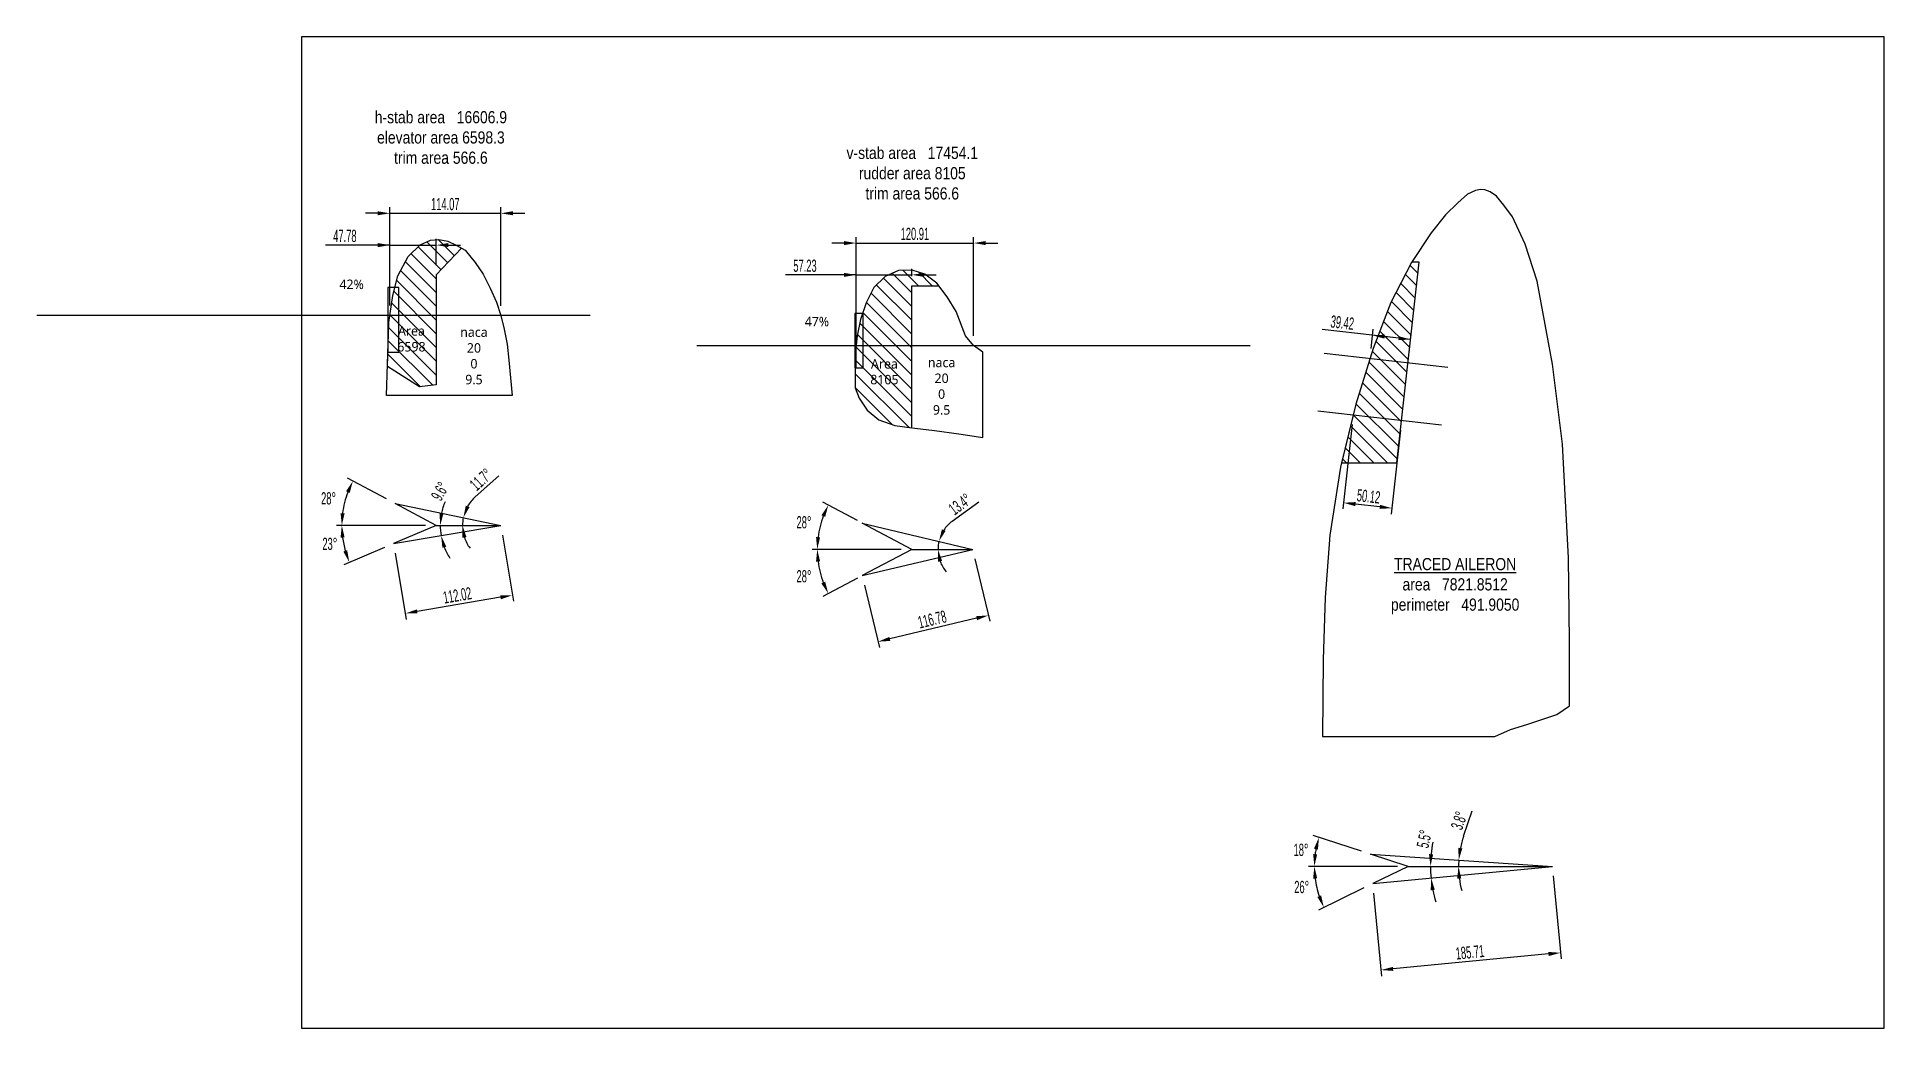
# Model space of a CAD drawing. Header units: centimetres. Extents: x -5325 to 32224, y -11540 to 14619.
# Drawn here: x 4065 to 5966, y 3540 to 4559 of the extents above; entities that cross this region are included whole.
import ezdxf
from ezdxf.lldxf.tags import DXFTag

# ---------------------------------------------------------------- set-up
doc = ezdxf.new("R2010")
doc.units = ezdxf.units.CM
doc.header["$PDMODE"] = 3
doc.header["$PDSIZE"] = -5
doc.layers.get('0').update_dxf_attribs({"color": 10})
doc.styles.add('SEACAD_arial_ttf', font='ARIALN.TTF')
doc.styles.get("Standard").update_dxf_attribs({"font": 'ARIALN.TTF', "width": 0.67})
tags = doc.linetypes.add('CENTER2', pattern=[28.575, 19.05, -3.175, 3.175, -3.175]).pattern_tags.tags
tags[10:11] = [DXFTag(74, 4), DXFTag(75, 0), DXFTag(340, '0'), DXFTag(46, 0.0), DXFTag(50, 0.0), DXFTag(44, 0.0), DXFTag(45, 0.0)]
tags[8:9] = [DXFTag(74, 4), DXFTag(75, 0), DXFTag(340, '0'), DXFTag(46, 0.0), DXFTag(50, 0.0), DXFTag(44, 0.0), DXFTag(45, 0.0)]
tags[6:7] = [DXFTag(74, 4), DXFTag(75, 0), DXFTag(340, '0'), DXFTag(46, 0.0), DXFTag(50, 0.0), DXFTag(44, 0.0), DXFTag(45, 0.0)]
tags[4:5] = [DXFTag(74, 4), DXFTag(75, 0), DXFTag(340, '0'), DXFTag(46, 0.0), DXFTag(50, 0.0), DXFTag(44, 0.0), DXFTag(45, 0.0)]
doc.dimstyles.new('ISO-25', dxfattribs={"dimscale": 5, "dimtxt": 2.5, "dimasz": 2.5, "dimexe": 1.25, "dimexo": 2, "dimtad": 1, "dimdsep": 46, "dimtxsty": 'Standard', "dimcen": 2.5, "dimadec": 0, "dimazin": 0, "dimtfac": 1, "dimtmove": 0, "dimatfit": 3, "dimfxl": 1, "dimarcsym": 0})

msp = doc.modelspace()

# ---------------------------------------------------------------- texts
at = {"color": 7, "char_height": 12.5, "attachment_point": 5, "style": 'SEACAD_arial_ttf'}
for s, insert, width in [('{h-stab area   16606.9\\Pelevator area 6598.3\\Ptrim area 566.6}', (4480.866, 4456.034), 419.94161), ('{\\Pv-stab area   17454.1\\Prudder area 8105\\Ptrim area 566.6}', (4965.907, 4429.723), 388.73084), ('{\\LTRACED AILERON\\P}area   7821.8512\\Pperimeter   491.9050', (5524.479, 3994.582), 213.51501)]:
    msp.add_mtext(s, dxfattribs=dict(at, insert=insert, width=width))
at = {"color": 5, "char_height": 7.5, "width": 58.20539, "attachment_point": 2, "style": 'SEACAD_arial_ttf'}
for s, insert in [('{\\fSegoe UI|b0|i0|c0|p0;\\H1.3x;{\\C256;42%}}', (4389.024, 4309.93)), ('{\\fSegoe UI|b0|i0|c0|p0;\\H1.3x;{\\C256;Area\\P6598}}', (4450.591, 4261.986)), ('{\\fSegoe UI|b0|i0|c0|p0;\\H1.3x;{\\C256;naca\\P20\\P0\\P9.5}}', (4514.885, 4260.784)), ('{\\fSegoe UI|b0|i0|c0|p0;\\H1.3x;{\\C256;47%}}', (4867.756, 4271.603)), ('{\\fSegoe UI|b0|i0|c0|p0;\\H1.3x;{\\C256;Area\\P8105}}', (4937.249, 4228.19)), ('{\\fSegoe UI|b0|i0|c0|p0;\\H1.3x;{\\C256;naca\\P20\\P0\\P9.5}}', (4996.092, 4229.548))]:
    msp.add_mtext(s, dxfattribs=dict(at, insert=insert))
at = {"color": 1, "char_height": 12.5, "attachment_point": 5}
for s, insert in [('28°', (4365.263, 4084.854)), ('28°', (4854.489, 4060.243)), ('23°', (4366.613, 4038.04)), ('28°', (4854.489, 4004.726)), ('18°', (5365.899, 3723.357)), ('26°', (5366.608, 3685.079))]:
    msp.add_mtext(s, dxfattribs=dict(at, insert=insert))

# ---------------------------------------------------------------- blocks, each defined once
blk = doc.blocks.new('*D548')
at = {"color": 0, "lineweight": -2}
for p, q in [((5625.5, 3696.5), (5633.6, 3611.3)), ((5440.6, 3678.7), (5448.8, 3593.5)), ((5620.6, 3616.3), (5460.6, 3600.9))]:
    blk.add_line(p, q, dxfattribs=at)
at = {"color": 0}
for points in [[(5620.8, 3614.2), (5620.4, 3618.4), (5633, 3617.5)], [(5460.4, 3603), (5460.8, 3598.9), (5448.2, 3599.8)]]:
    blk.add_solid(points, dxfattribs=at)
at = {"layer": 'Defpoints', "color": 0}
for p in [(5624.5, 3706.4), (5439.6, 3688.6), (5448.2, 3599.8)]:
    blk.add_point(p, dxfattribs=at)
at = {"color": 0, "insert": (5539.7, 3618), "char_height": 12.5, "attachment_point": 5, "rotation": 5.4894}
blk.add_mtext('185.71', dxfattribs=at)
blk = doc.blocks.new('*D549')
at = {"color": 0, "lineweight": -2}
for start, end in [(168.5719, 174.2859), (180, 185.4894), (191.2034, 196.9175)]:
    blk.add_arc((5624.5, 3706.4), 125.4, start, end, dxfattribs=at)
at = {"color": 0}
for points in [[(5497.6, 3719), (5501.8, 3718.8), (5499.1, 3706.4)], [(5503.6, 3682.4), (5499.4, 3681.8), (5499.7, 3694.4)]]:
    blk.add_solid(points, dxfattribs=at)
at = {"layer": 'Defpoints', "color": 0}
for p in [(5476.1, 3706.4), (5624.5, 3706.4), (5624.5, 3706.4), (5439.6, 3688.6), (5499.4, 3698.4)]:
    blk.add_point(p, dxfattribs=at)
at = {"color": 0, "insert": (5492.7, 3734.6), "char_height": 12.5, "attachment_point": 5, "rotation": 77.9242}
blk.add_mtext('5.5%%d', dxfattribs=at)
blk = doc.blocks.new('*D552')
at = {"color": 0, "lineweight": -2}
blk.add_line((5533, 3737.3), (5541.9, 3763.6), dxfattribs=at)
for start, end in [(161.3218, 168.745), (176.1682, 180), (187.4232, 194.8465)]:
    blk.add_arc((5624.5, 3706.4), 96.5, start, end, dxfattribs=at)
at = {"color": 0}
for points in [[(5527.7, 3725.5), (5531.9, 3725), (5528.2, 3712.9)], [(5530.8, 3694.1), (5526.7, 3693.8), (5527.9, 3706.4)]]:
    blk.add_solid(points, dxfattribs=at)
at = {"layer": 'Defpoints', "color": 0}
for p in [(5437.5, 3718.9), (5476.1, 3706.4), (5528, 3708.6), (5624.5, 3706.4), (5624.5, 3706.4)]:
    blk.add_point(p, dxfattribs=at)
at = {"color": 0, "insert": (5528.6, 3753.5), "char_height": 12.5, "attachment_point": 5, "rotation": 71.3218}
blk.add_mtext('3.8%%d', dxfattribs=at)
blk = doc.blocks.new('*D556')
at = {"color": 0, "lineweight": -2}
for p, q in [((5030.4, 4022.8), (5045.7, 3958.5)), ((4916.8, 3995.7), (4932.1, 3931.4)), ((5032.1, 3961.6), (4942.8, 3940.4))]:
    blk.add_line(p, q, dxfattribs=at)
at = {"color": 0}
for points in [[(5032.6, 3959.6), (5031.6, 3963.7), (5044.3, 3964.5)], [(4942.3, 3942.4), (4943.3, 3938.3), (4930.7, 3937.5)]]:
    blk.add_solid(points, dxfattribs=at)
at = {"layer": 'Defpoints', "color": 0}
for p in [(5028.1, 4032.5), (4914.5, 4005.4), (4930.7, 3937.5)]:
    blk.add_point(p, dxfattribs=at)
at = {"color": 0, "insert": (4986.4, 3960.4), "char_height": 12.5, "attachment_point": 5, "rotation": 13.4002}
blk.add_mtext('116.78', dxfattribs=at)
blk = doc.blocks.new('*D557')
at = {"color": 0, "lineweight": -2}
blk.add_line((5006.9, 4061.3), (5034.4, 4081.5), dxfattribs=at)
for start, end in [(126.291, 146.4454), (166.5998, 180), (200.1544, 220.3087)]:
    blk.add_arc((5028.1, 4032.5), 35.7, start, end, dxfattribs=at)
at = {"color": 0}
for points in [[(4996.4, 4053.1), (5000.2, 4051.4), (4993.3, 4040.8)], [(4996.6, 4020.5), (4992.5, 4019.8), (4992.3, 4032.5)]]:
    blk.add_solid(points, dxfattribs=at)
at = {"layer": 'Defpoints', "color": 0}
for p in [(4914.5, 4059.5), (4965.4, 4032.5), (4992.5, 4035.3), (5028.1, 4032.5), (5028.1, 4032.5)]:
    blk.add_point(p, dxfattribs=at)
at = {"color": 0, "insert": (5015.1, 4078.9), "char_height": 12.5, "attachment_point": 5, "rotation": 36.291}
blk.add_mtext('13.4%%d', dxfattribs=at)
blk = doc.blocks.new('*D560')
at = {"color": 0, "lineweight": -2}
for p, q in [((4544.1, 4047.2), (4555.7, 3979.1)), ((4433.7, 4028.5), (4445.2, 3960.4)), ((4542.3, 3983.2), (4456.5, 3968.6))]:
    blk.add_line(p, q, dxfattribs=at)
at = {"color": 0}
for points in [[(4542.6, 3981.1), (4541.9, 3985.2), (4554.6, 3985.3)], [(4456.1, 3970.7), (4456.8, 3966.6), (4444.2, 3966.5)]]:
    blk.add_solid(points, dxfattribs=at)
at = {"layer": 'Defpoints', "color": 0}
for p in [(4542.4, 4057.1), (4432, 4038.4), (4444.2, 3966.5)]:
    blk.add_point(p, dxfattribs=at)
at = {"color": 0, "insert": (4497.8, 3985.1), "char_height": 12.5, "attachment_point": 5, "rotation": 9.6321}
blk.add_mtext('112.02', dxfattribs=at)
blk = doc.blocks.new('*D561')
at = {"color": 0, "lineweight": -2}
for start, end in [(156.9377, 168.4689), (180, 189.6321), (201.1632, 212.6944)]:
    blk.add_arc((4542.4, 4057.1), 62.2, start, end, dxfattribs=at)
at = {"color": 0}
for points in [[(4479.4, 4069.7), (4483.5, 4069.3), (4480.2, 4057.1)], [(4486.4, 4035.2), (4482.4, 4034.1), (4481.1, 4046.7)]]:
    blk.add_solid(points, dxfattribs=at)
at = {"layer": 'Defpoints', "color": 0}
for p in [(4476.1, 4057.1), (4480.6, 4050.1), (4542.4, 4057.1), (4542.4, 4057.1), (4432, 4038.4)]:
    blk.add_point(p, dxfattribs=at)
at = {"color": 0, "insert": (4480, 4092.2), "char_height": 12.5, "attachment_point": 5, "rotation": 60.6176}
blk.add_mtext('9.6%%d', dxfattribs=at)
blk = doc.blocks.new('*D562')
at = {"color": 0, "lineweight": -2}
blk.add_line((4516.3, 4086.4), (4540.6, 4108.1), dxfattribs=at)
for start, end in [(131.6785, 149.9836), (168.2887, 180), (198.3051, 216.6101)]:
    blk.add_arc((4542.4, 4057.1), 39.3, start, end, dxfattribs=at)
at = {"color": 0}
for points in [[(4506.5, 4077.5), (4510.4, 4076), (4504, 4065.1)], [(4507.2, 4045.1), (4503.1, 4044.4), (4503.1, 4057.1)]]:
    blk.add_solid(points, dxfattribs=at)
at = {"layer": 'Defpoints', "color": 0}
for p in [(4433.8, 4079.6), (4476.1, 4057.1), (4503.2, 4059.8), (4542.4, 4057.1), (4542.4, 4057.1)]:
    blk.add_point(p, dxfattribs=at)
at = {"color": 0, "insert": (4522.2, 4104.3), "char_height": 12.5, "attachment_point": 5, "rotation": 41.6785}
blk.add_mtext('11.7%%d', dxfattribs=at)
blk = doc.blocks.new('*D563')
at = {"color": 0, "lineweight": -2}
for p, q in [((4908.1, 4252.6), (4908.1, 4353.7)), ((5029, 4252.2), (5029, 4353.7)), ((4895.6, 4347.5), (4883.1, 4347.5)), ((4908.1, 4347.5), (5029, 4347.5)), ((5041.5, 4347.5), (5054, 4347.5))]:
    blk.add_line(p, q, dxfattribs=at)
at = {"color": 0}
for points in [[(4895.6, 4345.4), (4895.6, 4349.6), (4908.1, 4347.5)], [(5041.5, 4349.6), (5041.5, 4345.4), (5029, 4347.5)]]:
    blk.add_solid(points, dxfattribs=at)
at = {"layer": 'Defpoints', "color": 0}
for p in [(5029, 4347.5), (4908.1, 4242.6), (5029, 4242.2)]:
    blk.add_point(p, dxfattribs=at)
at = {"color": 0, "insert": (4968.6, 4356.9), "char_height": 12.5, "attachment_point": 5}
blk.add_mtext('120.91', dxfattribs=at)
blk = doc.blocks.new('*D564')
at = {"color": 0, "lineweight": -2}
for p, q in [((4908.1, 4314.8), (4835.6, 4314.8)), ((4895.6, 4314.8), (4883.1, 4314.8)), ((4908.1, 4219.8), (4908.1, 4321)), ((4908.1, 4314.8), (4965.4, 4314.8)), ((4965.4, 4313.5), (4965.4, 4321)), ((4977.9, 4314.8), (4990.4, 4314.8))]:
    blk.add_line(p, q, dxfattribs=at)
at = {"color": 0}
for points in [[(4895.6, 4312.7), (4895.6, 4316.8), (4908.1, 4314.8)], [(4977.9, 4316.8), (4977.9, 4312.7), (4965.4, 4314.8)]]:
    blk.add_solid(points, dxfattribs=at)
at = {"layer": 'Defpoints', "color": 0}
for p in [(4965.4, 4314.8), (4965.4, 4303.5), (4908.1, 4209.8)]:
    blk.add_point(p, dxfattribs=at)
at = {"color": 0, "insert": (4855.5, 4324.1), "char_height": 12.5, "attachment_point": 5}
blk.add_mtext('57.23', dxfattribs=at)
blk = doc.blocks.new('*D565')
at = {"color": 0, "lineweight": -2}
for p, q in [((4415.9, 4378.1), (4403.4, 4378.1)), ((4428.4, 4283.2), (4428.4, 4384.4)), ((4428.4, 4378.1), (4542.4, 4378.1)), ((4542.4, 4282.9), (4542.4, 4384.4)), ((4554.9, 4378.1), (4567.4, 4378.1))]:
    blk.add_line(p, q, dxfattribs=at)
at = {"color": 0}
for points in [[(4415.9, 4376.1), (4415.9, 4380.2), (4428.4, 4378.1)], [(4554.9, 4380.2), (4554.9, 4376.1), (4542.4, 4378.1)]]:
    blk.add_solid(points, dxfattribs=at)
at = {"layer": 'Defpoints', "color": 0}
for p in [(4542.4, 4378.1), (4428.4, 4273.2), (4542.4, 4272.9)]:
    blk.add_point(p, dxfattribs=at)
at = {"color": 0, "insert": (4485.4, 4387.5), "char_height": 12.5, "attachment_point": 5}
blk.add_mtext('114.07', dxfattribs=at)
blk = doc.blocks.new('*D566')
at = {"color": 0, "lineweight": -2}
for p, q in [((4428.4, 4345.4), (4362.2, 4345.4)), ((4415.9, 4345.4), (4403.4, 4345.4)), ((4428.4, 4283.2), (4428.4, 4351.7)), ((4428.4, 4345.4), (4476.1, 4345.4)), ((4476.1, 4324.8), (4476.1, 4351.7)), ((4488.6, 4345.4), (4501.1, 4345.4))]:
    blk.add_line(p, q, dxfattribs=at)
at = {"color": 0}
for points in [[(4415.9, 4343.3), (4415.9, 4347.5), (4428.4, 4345.4)], [(4488.6, 4347.5), (4488.6, 4343.3), (4476.1, 4345.4)]]:
    blk.add_solid(points, dxfattribs=at)
at = {"layer": 'Defpoints', "color": 0}
for p in [(4476.1, 4345.4), (4476.1, 4314.8), (4428.4, 4273.2)]:
    blk.add_point(p, dxfattribs=at)
at = {"color": 0, "insert": (4382.1, 4354.8), "char_height": 12.5, "attachment_point": 5}
blk.add_mtext('47.78', dxfattribs=at)
blk = doc.blocks.new('*D684')
at = {"color": 0, "lineweight": -2}
for p, q in [((5478.7, 4248.3), (5387.6, 4258.5)), ((5438, 4238.9), (5440.2, 4258.9)), ((5466.3, 4249.7), (5452, 4251.3)), ((5477.2, 4234.5), (5479.4, 4254.5))]:
    blk.add_line(p, q, dxfattribs=at)
at = {"color": 0}
for points in [[(5452.2, 4253.3), (5451.7, 4249.2), (5439.5, 4252.6)], [(5466.1, 4247.6), (5466.5, 4251.7), (5478.7, 4248.3)]]:
    blk.add_solid(points, dxfattribs=at)
at = {"layer": 'Defpoints', "color": 0}
for p in [(5439.5, 4252.6), (5436.9, 4229), (5476.1, 4224.6)]:
    blk.add_point(p, dxfattribs=at)
at = {"color": 0, "insert": (5408.4, 4265.6), "char_height": 12.5, "attachment_point": 5, "rotation": 353.6171}
blk.add_mtext('39.42', dxfattribs=at)
blk = doc.blocks.new('*D685')
at = {"color": 0, "lineweight": -2}
for p, q in [((5418.5, 4160.8), (5408.8, 4074.2)), ((5468.3, 4155.2), (5458.6, 4068.6)), ((5446.9, 4076.2), (5421.9, 4079))]:
    blk.add_line(p, q, dxfattribs=at)
at = {"color": 0}
for points in [[(5422.2, 4081.1), (5421.7, 4076.9), (5409.5, 4080.4)], [(5446.7, 4074.1), (5447.1, 4078.3), (5459.3, 4074.8)]]:
    blk.add_solid(points, dxfattribs=at)
at = {"layer": 'Defpoints', "color": 0}
for p in [(5419.6, 4170.7), (5469.4, 4165.1), (5409.5, 4080.4)]:
    blk.add_point(p, dxfattribs=at)
at = {"color": 0, "insert": (5435.4, 4086.9), "char_height": 12.5, "attachment_point": 5, "rotation": 353.6171}
blk.add_mtext('50.12', dxfattribs=at)

# ---------------------------------------------------------------- dimensions: what is measured, and where the dimension line sits
at = {"color": 5}
for base, p1, p2, picture, middle in [((4542.427, 4378.149), (4428.358, 4273.226), (4542.427, 4272.884), '*D565', (4485.392, 4378.149)), ((4476.14, 4345.432), (4428.358, 4273.226), (4476.14, 4314.779), '*D566', (4382.079, 4345.432)), ((5029.046, 4347.478), (4908.133, 4242.555), (5029.046, 4242.202), '*D563', (4968.59, 4347.478)), ((4965.365, 4314.761), (4908.133, 4209.838), (4965.365, 4303.527), '*D564', (4855.458, 4314.761))]:
    dim = msp.add_linear_dim(base=base, p1=p1, p2=p2, angle=180, dimstyle='ISO-25', dxfattribs=at)
    dim.commit()
    dim.dimension.update_dxf_attribs({"geometry": picture, "text_midpoint": middle, "dimtype": 160})
at = {"color": 7}
for p1, p2, distance, picture, middle in [((5476.059, 4224.576), (5436.887, 4228.958), -23.838, '*D684', (5408.405, 4265.564)), ((5469.41, 4165.135), (5419.601, 4170.707), 90.884, '*D685', (5435.444, 4086.917))]:
    dim = msp.add_aligned_dim(p1=p1, p2=p2, distance=distance, dimstyle='ISO-25', override={"dimlfac": 1}, dxfattribs=at)
    dim.commit()
    dim.dimension.update_dxf_attribs({"geometry": picture, "text_midpoint": middle})
at = {"color": 1}
for base, line1, line2, picture, middle in [((4480.602, 4050.138), ((4476.14, 4057.096), (4542.427, 4057.096)), ((4431.982, 4038.352), (4542.427, 4057.096)), '*D561', (4488.215, 4087.621)), ((5499.361, 3698.412), ((5476.059, 3706.415), (5624.496, 3706.415)), ((5439.635, 3688.65), (5624.496, 3706.415)), '*D549', (5501.88, 3732.648))]:
    dim = msp.add_angular_dim_2l(base=base, line1=line1, line2=line2, dimstyle='ISO-25', override={"dimadec": 1}, dxfattribs=at)
    dim.commit()
    dim.dimension.update_dxf_attribs({"geometry": picture, "text_midpoint": middle, "dimtype": 162})
for base, line1, line2, picture, middle in [((4503.225, 4059.771), ((4433.783, 4079.617), (4542.427, 4057.096)), ((4476.14, 4057.096), (4542.427, 4057.096)), '*D562', (4522.219, 4104.266)), ((4992.455, 4035.266), ((4914.465, 4059.549), (5028.066, 4032.485)), ((4965.365, 4032.485), (5028.066, 4032.485)), '*D557', (5015.135, 4078.936)), ((5527.972, 3708.567), ((5437.517, 3718.939), (5624.496, 3706.415)), ((5476.059, 3706.415), (5624.496, 3706.415)), '*D552', (5528.597, 3753.487))]:
    dim = msp.add_angular_dim_2l(base=base, line1=line1, line2=line2, dimstyle='ISO-25', override={"dimadec": 1}, dxfattribs=at)
    dim.commit()
    dim.dimension.update_dxf_attribs({"geometry": picture, "text_midpoint": middle})
for base, p1, p2, angle, picture, middle in [((4444.172, 3966.522), (4542.427, 4057.096), (4431.982, 4038.352), 189.632086, '*D560', (4499.395, 3975.894)), ((4930.653, 3937.473), (5028.066, 4032.485), (4914.465, 4005.421), 193.40022, '*D556', (4988.62, 3951.282)), ((5448.178, 3599.754), (5624.496, 3706.415), (5439.635, 3688.65), 185.489353, '*D548', (5540.609, 3608.636))]:
    dim = msp.add_linear_dim(base=base, p1=p1, p2=p2, angle=angle, dimstyle='ISO-25', dxfattribs=at)
    dim.commit()
    dim.dimension.update_dxf_attribs({"geometry": picture, "text_midpoint": middle, "dimtype": 161})

# ---------------------------------------------------------------- hatches: boundary and pattern name
h = msp.add_hatch()
h.set_pattern_fill('_USER', color=1, scale=10, angle=315, style=0, pattern_type=0)
h.set_pattern_definition([(315, (195.101, -419.225), (7.071068, 7.071068), [])])
h.paths.add_polyline_path([(5407.534, 4121.37), (5464.514, 4121.37), (5487.605, 4327.781), (5479.981, 4327.781), (5479.745, 4327.422), (5458.313, 4286.202), (5440.05, 4239.2), (5422.275, 4181.641)])
h.paths.add_polyline_path([(5534.214, 4389.013), (5565.987, 4389.013), (5565.987, 4370.263), (5534.214, 4370.263)], flags=9)
h = msp.add_hatch()
h.set_pattern_fill('_USER', color=1, scale=10, angle=315, style=0, pattern_type=0)
h.set_pattern_definition([(315, (-2048.16, -68.544), (7.071068, 7.071068), [])])
h.paths.add_polyline_path([(4476.14, 4273.226), (4428.358, 4273.226), (4427.288, 4265.857), (4425.858, 4220.374), (4459.031, 4199.644), (4476.14, 4201.679)])
h.paths.add_polyline_path([(4476.14, 4314.779), (4502.093, 4342.161), (4496.427, 4345.469), (4487.929, 4349.336), (4478.765, 4351.196), (4470.112, 4350.578), (4459.451, 4345.629), (4447.244, 4333.565), (4436.737, 4313.924), (4431.306, 4293.541), (4428.358, 4273.226), (4476.14, 4273.226)])
h = msp.add_hatch()
h.set_pattern_fill('_USER', color=1, scale=10, angle=315, style=0, pattern_type=0)
h.set_pattern_definition([(315, (-3483.052, -138.713), (7.071068, 7.071068), [])])
h.paths.add_polyline_path([(4965.365, 4303.527), (4993.143, 4303.527), (4991.093, 4306.187), (4978.715, 4315.663), (4965.854, 4319.518), (4951.869, 4319.357), (4937.883, 4313.093), (4926.47, 4301.691), (4918.511, 4286.15), (4912.684, 4268.969), (4909.128, 4252.139), (4907.138, 4232.97), (4907.138, 4214.603), (4907.281, 4198.558), (4911.263, 4187.861), (4919.506, 4175.65), (4931.586, 4165.71), (4948.073, 4159.747), (4965.365, 4157.623)])

# ---------------------------------------------------------------- linework, layer by layer
at = {"color": 3}
for p, q in [((4065.228, 4273.226), (4634.557, 4273.226)), ((4744.381, 4242.202), (5313.71, 4242.202))]:
    msp.add_line(p, q, dxfattribs=at)
at = {"color": 7, "linetype": 'CENTER2'}
msp.add_line((5389.787, 4234.227), (5517.094, 4219.985), dxfattribs=at)
at = {"color": 7}
for p, q in [((5383.137, 4174.786), (5510.445, 4160.545)), ((4476.14, 4057.096), (4542.427, 4057.096)), ((4965.365, 4032.485), (5028.066, 4032.485)), ((5476.059, 3706.415), (5624.496, 3706.415))]:
    msp.add_line(p, q, dxfattribs=at)
at = {"color": 1}
for p, q in [((4424.954, 4084.312), (4384.775, 4105.675)), ((4476.14, 4057.096), (4433.783, 4079.617)), ((4909.41, 4062.236), (4874.001, 4081.064)), ((4465.097, 4057.096), (4373.522, 4057.096)), ((4476.14, 4057.096), (4431.982, 4038.352)), ((4965.365, 4032.485), (4914.465, 4059.549)), ((4422.777, 4034.445), (4380.889, 4016.664)), ((4954.322, 4032.485), (4862.748, 4032.485)), ((4965.365, 4032.485), (4914.465, 4005.421)), ((4909.41, 4002.733), (4874.001, 3983.905)), ((5428.006, 3722.029), (5378.402, 3738.146)), ((5465.016, 3706.415), (5373.442, 3706.415)), ((5476.059, 3706.415), (5437.517, 3718.939)), ((5476.059, 3706.415), (5439.635, 3688.65)), ((5430.647, 3684.266), (5383.768, 3661.402))]:
    msp.add_line(p, q, dxfattribs=at)
at = {"color": 253}
for p, q in [((4433.783, 4079.617), (4542.427, 4057.096)), ((4431.982, 4038.352), (4542.427, 4057.096)), ((4914.465, 4059.549), (5028.066, 4032.485)), ((4914.465, 4005.421), (5028.066, 4032.485)), ((5437.517, 3718.939), (5624.496, 3706.415)), ((5439.635, 3688.65), (5624.496, 3706.415))]:
    msp.add_line(p, q, dxfattribs=at)
at = {"color": 1}
for points in [[(4337.44, 3540.114), (5965.815, 3540.114), (5965.815, 4559.485), (4337.44, 4559.485)], [(4502.093, 4342.161), (4476.14, 4314.779), (4476.14, 4201.679), (4459.031, 4199.644), (4425.863, 4220.533), (4427.288, 4265.857), (4431.306, 4293.541), (4436.737, 4313.924), (4447.244, 4333.565), (4459.451, 4345.629), (4470.112, 4350.578), (4478.765, 4351.196), (4487.929, 4349.336), (4496.427, 4345.469)], [(4965.365, 4157.623), (4965.365, 4303.527), (4993.143, 4303.527), (4991.093, 4306.187), (4978.715, 4315.663), (4965.854, 4319.518), (4951.869, 4319.357), (4937.883, 4313.093), (4926.47, 4301.691), (4918.511, 4286.15), (4912.684, 4268.969), (4909.128, 4252.139), (4907.138, 4232.97), (4907.138, 4214.603), (4907.281, 4198.558), (4911.263, 4187.861), (4919.506, 4175.65), (4931.586, 4165.71), (4948.073, 4159.747)], [(5407.534, 4121.37), (5464.514, 4121.37), (5487.605, 4327.781), (5479.981, 4327.781), (5479.745, 4327.422), (5458.313, 4286.202), (5440.05, 4239.2), (5422.275, 4181.641)]]:
    msp.add_lwpolyline(points, close=True, dxfattribs=at)
at = {"color": 253}
for points in [[(5642.013, 3871.56), (5642.161, 3938.306), (5641.266, 4023.708), (5634.97, 4140.764), (5624.795, 4222.974), (5608.861, 4308.282), (5596.557, 4346.49), (5583.469, 4374.601), (5574.657, 4386.628), (5566.927, 4395.824), (5560.663, 4400.343), (5554.91, 4402.384), (5550.714, 4402.748), (5545.543, 4401.728), (5537.167, 4397.719), (5527.297, 4388.895), (5514.551, 4376.504), (5499.872, 4358.01), (5479.745, 4327.422), (5458.313, 4286.202), (5440.05, 4239.2), (5422.275, 4181.641), (5406.504, 4117.161), (5395.458, 4047.142), (5390.721, 3983.03), (5388.617, 3919.329), (5387.943, 3840.052), (5565.487, 3840.134), (5581.541, 3847.036), (5598.355, 3852.471), (5629.268, 3862.66)], [(4554.365, 4190.733), (4424.926, 4190.733), (4424.926, 4190.733), (4427.288, 4265.857), (4431.306, 4293.541), (4436.737, 4313.924), (4447.244, 4333.565), (4459.451, 4345.629), (4470.112, 4350.578), (4478.765, 4351.196), (4487.929, 4349.336), (4496.427, 4345.469), (4505.698, 4340.056), (4516.149, 4327.63), (4524.325, 4315.356), (4531.526, 4301.134), (4538.144, 4286.716), (4542.427, 4272.884), (4545.937, 4258.968), (4548.898, 4243.343), (4550.731, 4227.135), (4554.365, 4190.733)]]:
    msp.add_lwpolyline(points, close=True, dxfattribs=at)
at = {"color": 0}
msp.add_lwpolyline([(5038.613, 4235.402), (5038.613, 4235.402), (5029.046, 4242.202), (5020.518, 4252.198), (5011.026, 4277.118), (5001.863, 4292.215), (4991.093, 4306.187), (4978.715, 4315.663), (4965.854, 4319.518), (4951.869, 4319.357), (4937.883, 4313.093), (4926.47, 4301.691), (4918.511, 4286.15), (4912.684, 4268.969), (4909.128, 4252.139), (4907.138, 4232.97), (4907.138, 4214.603), (4907.281, 4198.558), (4911.263, 4187.861), (4919.506, 4175.65), (4931.586, 4165.71), (4948.073, 4159.747), (4968.578, 4157.228), (4988.934, 4154.592), (5013.813, 4151.203), (5038.458, 4147.435), (5038.458, 4147.435)], close=True, dxfattribs=at)
at = {"color": 3}
for points in [[(4437.511, 4301.808), (4426.106, 4301.808), (4426.106, 4235.335), (4437.511, 4235.335)], [(4915.349, 4275.039), (4906.912, 4275.039), (4906.912, 4219.279), (4915.349, 4219.279)]]:
    msp.add_lwpolyline(points, close=True, dxfattribs=at)
at = {"color": 1}
for centre, radius, start, end in [((4476.14, 4057.096), 97.227, 159.371343, 172.628657), ((4965.365, 4032.485), 97.227, 159.371343, 172.628657), ((4476.14, 4057.096), 97.227, 187.371343, 195.628657), ((4965.365, 4032.485), 97.227, 187.371343, 200.628657), ((5476.059, 3706.415), 96.434, 169.432059, 172.567941), ((5476.059, 3706.415), 96.434, 187.432059, 198.567941)]:
    msp.add_arc(centre, radius, start, end, dxfattribs=at)
for points in [[(4383.248, 4092.208), (4387.046, 4090.492), (4390.294, 4102.741)], [(4381.796, 4069.436), (4377.638, 4069.704), (4378.913, 4057.096)], [(4872.474, 4067.596), (4876.271, 4065.881), (4879.519, 4078.13)], [(4377.638, 4044.488), (4381.796, 4044.756), (4378.913, 4057.096)], [(4384.474, 4031.592), (4380.542, 4030.214), (4386.642, 4019.106)], [(4871.021, 4044.825), (4866.863, 4045.093), (4868.139, 4032.485)], [(4871.021, 4020.144), (4866.863, 4019.877), (4868.139, 4032.485)], [(4872.474, 3997.373), (4876.271, 3999.089), (4879.519, 3986.839)], [(5379.243, 3724.615), (5383.281, 3723.587), (5384.346, 3736.215)], [(5382.515, 3718.754), (5378.357, 3719.024), (5379.626, 3706.415)], [(5378.357, 3693.807), (5382.515, 3694.077), (5379.626, 3706.415)], [(5386.573, 3676.498), (5382.718, 3674.918), (5389.386, 3664.142)]]:
    msp.add_solid(points, dxfattribs=at)

msp.set_redraw_order([(e.dxf.handle, doc.entitydb.next_handle()) for e in msp.query("TEXT MTEXT ATTDEF DIMENSION ARC_DIMENSION")])  # texts and dimensions are drawn at this point

doc.saveas('drawing.dxf')
